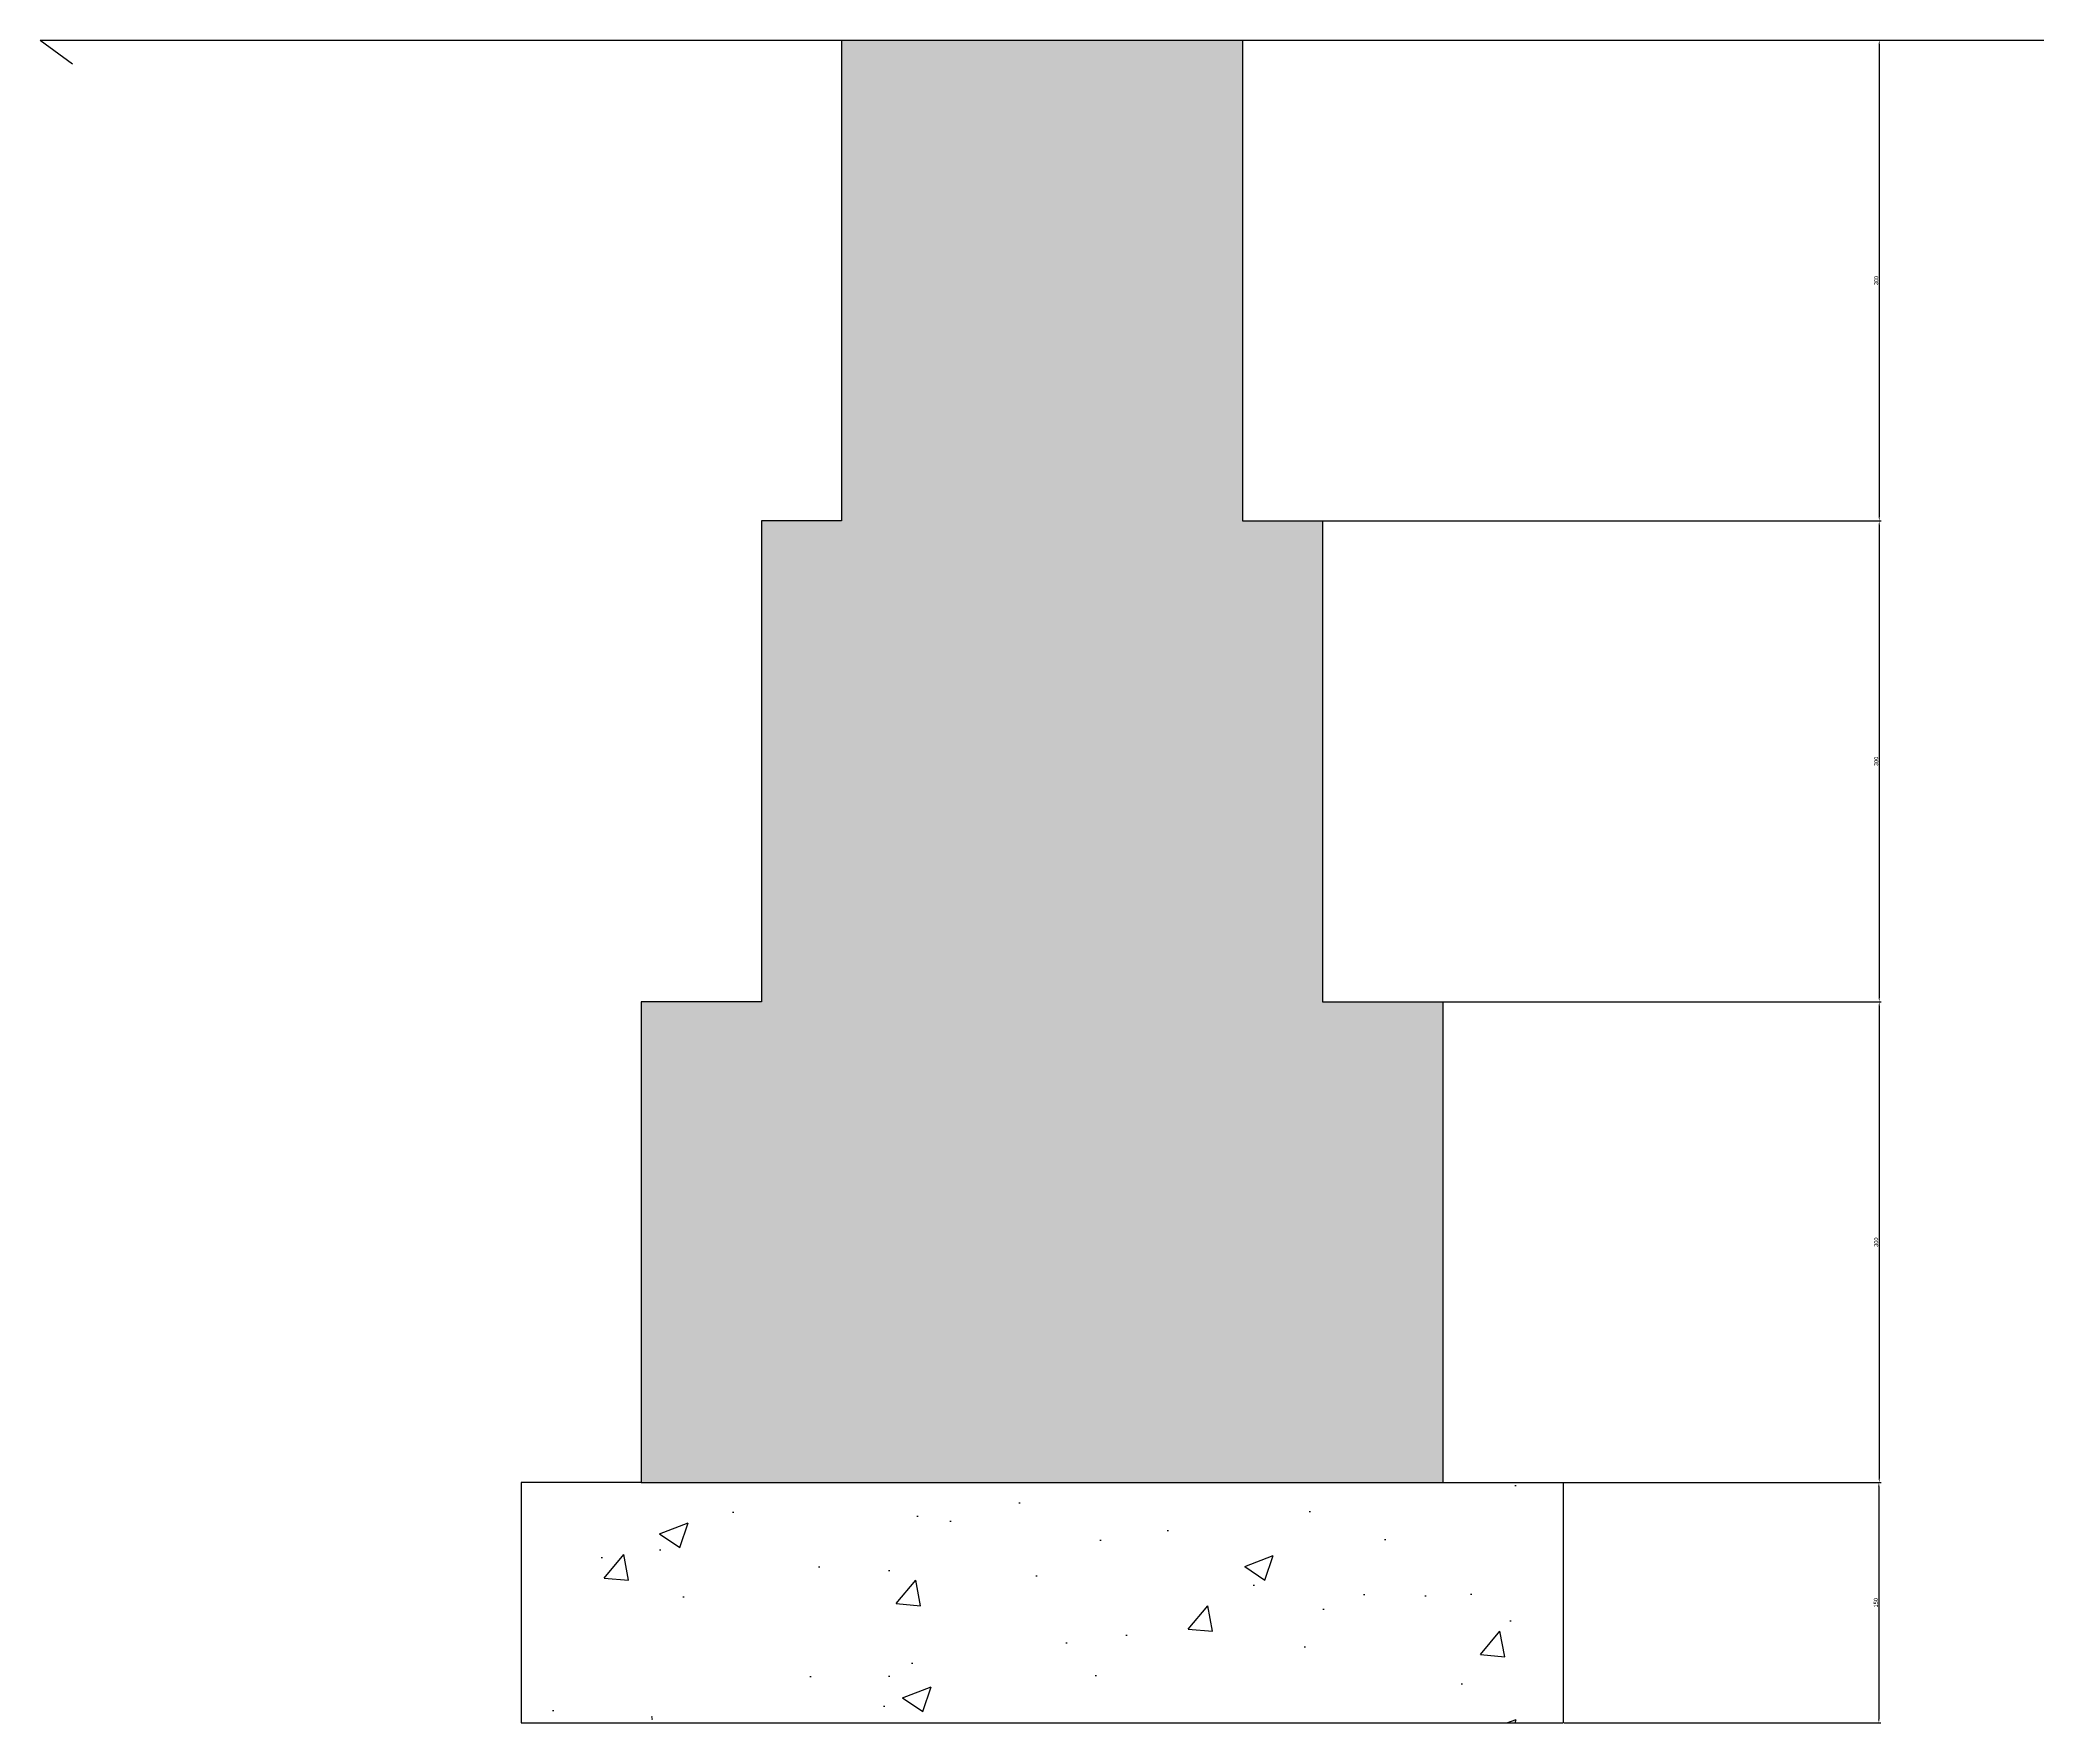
# Model space of a CAD drawing. Header units: millimetres. Extents: x 2352 to 3602, y 15 to 1851.
# Drawn here: x 2352 to 3602, y 801 to 1851 of the extents above; entities that cross this region are included whole.
import ezdxf

# ---------------------------------------------------------------- set-up
doc = ezdxf.new("R2010")
doc.units = ezdxf.units.MM
doc.styles.get("Standard").update_dxf_attribs({"font": 'arial.ttf'})
doc.dimstyles.new('ISO-25', dxfattribs={"dimtxt": 2.5, "dimasz": 2.5, "dimexe": 1.25, "dimexo": 0.625, "dimtad": 1, "dimtxsty": 'Standard', "dimcen": 2.5, "dimadec": 0, "dimazin": 0, "dimtfac": 1, "dimtmove": 0, "dimatfit": 3, "dimfxl": 0, "dimarcsym": 0})

# ---------------------------------------------------------------- blocks, each defined once
blk = doc.blocks.new('*D1')
at = {"color": 0, "lineweight": -2}
for p, q in [((3102.4, 1851), (3500.2, 1851)), ((3499, 1848.5), (3499, 1553.5)), ((3102.4, 1551), (3500.2, 1551))]:
    blk.add_line(p, q, dxfattribs=at)
at = {"color": 0}
for points in [[(3498.6, 1848.5), (3499.4, 1848.5), (3499, 1851)], [(3498.6, 1553.5), (3499.4, 1553.5), (3499, 1551)]]:
    blk.add_solid(points, dxfattribs=at)
at = {"layer": 'Defpoints', "color": 0}
for p in [(3101.7, 1851), (3101.7, 1551), (3499, 1551)]:
    blk.add_point(p, dxfattribs=at)
at = {"color": 0, "insert": (3497.1, 1701), "char_height": 2.5, "attachment_point": 5, "rotation": 90}
blk.add_mtext('300', dxfattribs=at)
blk = doc.blocks.new('*D2')
at = {"color": 0, "lineweight": -2}
for p, q in [((3152.4, 1551), (3500.2, 1551)), ((3499, 1548.5), (3499, 1253.5)), ((3152.4, 1251), (3500.2, 1251))]:
    blk.add_line(p, q, dxfattribs=at)
at = {"color": 0}
for points in [[(3498.6, 1548.5), (3499.4, 1548.5), (3499, 1551)], [(3498.6, 1253.5), (3499.4, 1253.5), (3499, 1251)]]:
    blk.add_solid(points, dxfattribs=at)
at = {"layer": 'Defpoints', "color": 0}
for p in [(3151.7, 1551), (3151.7, 1251), (3499, 1251)]:
    blk.add_point(p, dxfattribs=at)
at = {"color": 0, "insert": (3497.1, 1401), "char_height": 2.5, "attachment_point": 5, "rotation": 90}
blk.add_mtext('300', dxfattribs=at)
blk = doc.blocks.new('*D3')
at = {"color": 0, "lineweight": -2}
for p, q in [((3227.4, 1251), (3500.2, 1251)), ((3499, 1248.5), (3499, 953.5)), ((3227.4, 951), (3500.2, 951))]:
    blk.add_line(p, q, dxfattribs=at)
at = {"color": 0}
for points in [[(3498.6, 1248.5), (3499.4, 1248.5), (3499, 1251)], [(3498.6, 953.5), (3499.4, 953.5), (3499, 951)]]:
    blk.add_solid(points, dxfattribs=at)
at = {"layer": 'Defpoints', "color": 0}
for p in [(3226.7, 1251), (3226.7, 951), (3499, 951)]:
    blk.add_point(p, dxfattribs=at)
at = {"color": 0, "insert": (3497.1, 1101), "char_height": 2.5, "attachment_point": 5, "rotation": 90}
blk.add_mtext('300', dxfattribs=at)
blk = doc.blocks.new('*D4')
at = {"color": 0, "lineweight": -2}
for p, q in [((3302.4, 951), (3500, 951)), ((3498.8, 948.5), (3498.8, 803.5)), ((3302.4, 801), (3500, 801))]:
    blk.add_line(p, q, dxfattribs=at)
at = {"color": 0}
for points in [[(3498.3, 948.5), (3499.2, 948.5), (3498.8, 951)], [(3498.3, 803.5), (3499.2, 803.5), (3498.8, 801)]]:
    blk.add_solid(points, dxfattribs=at)
at = {"layer": 'Defpoints', "color": 0}
for p in [(3301.7, 951), (3301.7, 801), (3498.8, 801)]:
    blk.add_point(p, dxfattribs=at)
at = {"color": 0, "insert": (3496.9, 876), "char_height": 2.5, "attachment_point": 5, "rotation": 90}
blk.add_mtext('150', dxfattribs=at)

msp = doc.modelspace()

# ---------------------------------------------------------------- hatches: boundary and pattern name
h = msp.add_hatch()
h.set_pattern_fill('ANSI33', color=256)
h.paths.add_polyline_path([(3151.738, 1551.033), (3101.738, 1551.033), (3101.738, 1851.033), (2851.738, 1851.033), (2851.738, 1551.033), (2801.738, 1551.033), (2801.738, 1251.033), (2726.738, 1251.033), (2726.738, 951.033), (3226.738, 951.033), (3226.738, 1251.033), (3151.738, 1251.033)])
h = msp.add_hatch()
h.set_pattern_fill('AR-CONC', color=256)
h.paths.add_polyline_path([(3301.738, 951.033), (3226.738, 951.033), (2726.738, 951.033), (2651.738, 951.033), (2651.738, 801.033), (3301.738, 801.033)])

# ---------------------------------------------------------------- linework, layer by layer
for p, q in [((2351.738, 1851.033), (3601.738, 1851.033)), ((2351.738, 1851.033), (2371.864, 1836.202)), ((2851.738, 1851.033), (2851.738, 1551.033)), ((3101.738, 1851.033), (3101.738, 1551.033)), ((2851.738, 1551.033), (2801.738, 1551.033)), ((2801.738, 1551.033), (2801.738, 1251.033)), ((3101.738, 1551.033), (3151.738, 1551.033)), ((3151.738, 1551.033), (3151.738, 1251.033)), ((2801.738, 1251.033), (2726.738, 1251.033)), ((2726.738, 1251.033), (2726.738, 951.033)), ((3151.738, 1251.033), (3226.738, 1251.033)), ((3226.738, 1251.033), (3226.738, 951.033)), ((2726.738, 951.033), (2651.738, 951.033)), ((2651.738, 951.033), (2651.738, 801.033)), ((2726.738, 951.033), (3226.738, 951.033)), ((3226.738, 951.033), (3301.738, 951.033)), ((3301.738, 951.033), (3301.738, 801.033)), ((2651.738, 801.033), (3301.738, 801.033))]:
    msp.add_line(p, q)

# ---------------------------------------------------------------- dimensions: what is measured, and where the dimension line sits
for base, p1, p2, picture, middle in [((3498.992, 1551.033), (3101.738, 1851.033), (3101.738, 1551.033), '*D1', (3497.09, 1701.033)), ((3498.992, 1251.033), (3151.738, 1551.033), (3151.738, 1251.033), '*D2', (3497.09, 1401.033)), ((3498.992, 951.033), (3226.738, 1251.033), (3226.738, 951.033), '*D3', (3497.09, 1101.033)), ((3498.761, 801.033), (3301.738, 951.033), (3301.738, 801.033), '*D4', (3496.859, 876.033))]:
    dim = msp.add_linear_dim(base=base, p1=p1, p2=p2, angle=90, dimstyle='ISO-25')
    dim.commit()
    dim.dimension.update_dxf_attribs({"geometry": picture, "text_midpoint": middle})

doc.saveas('drawing.dxf')
